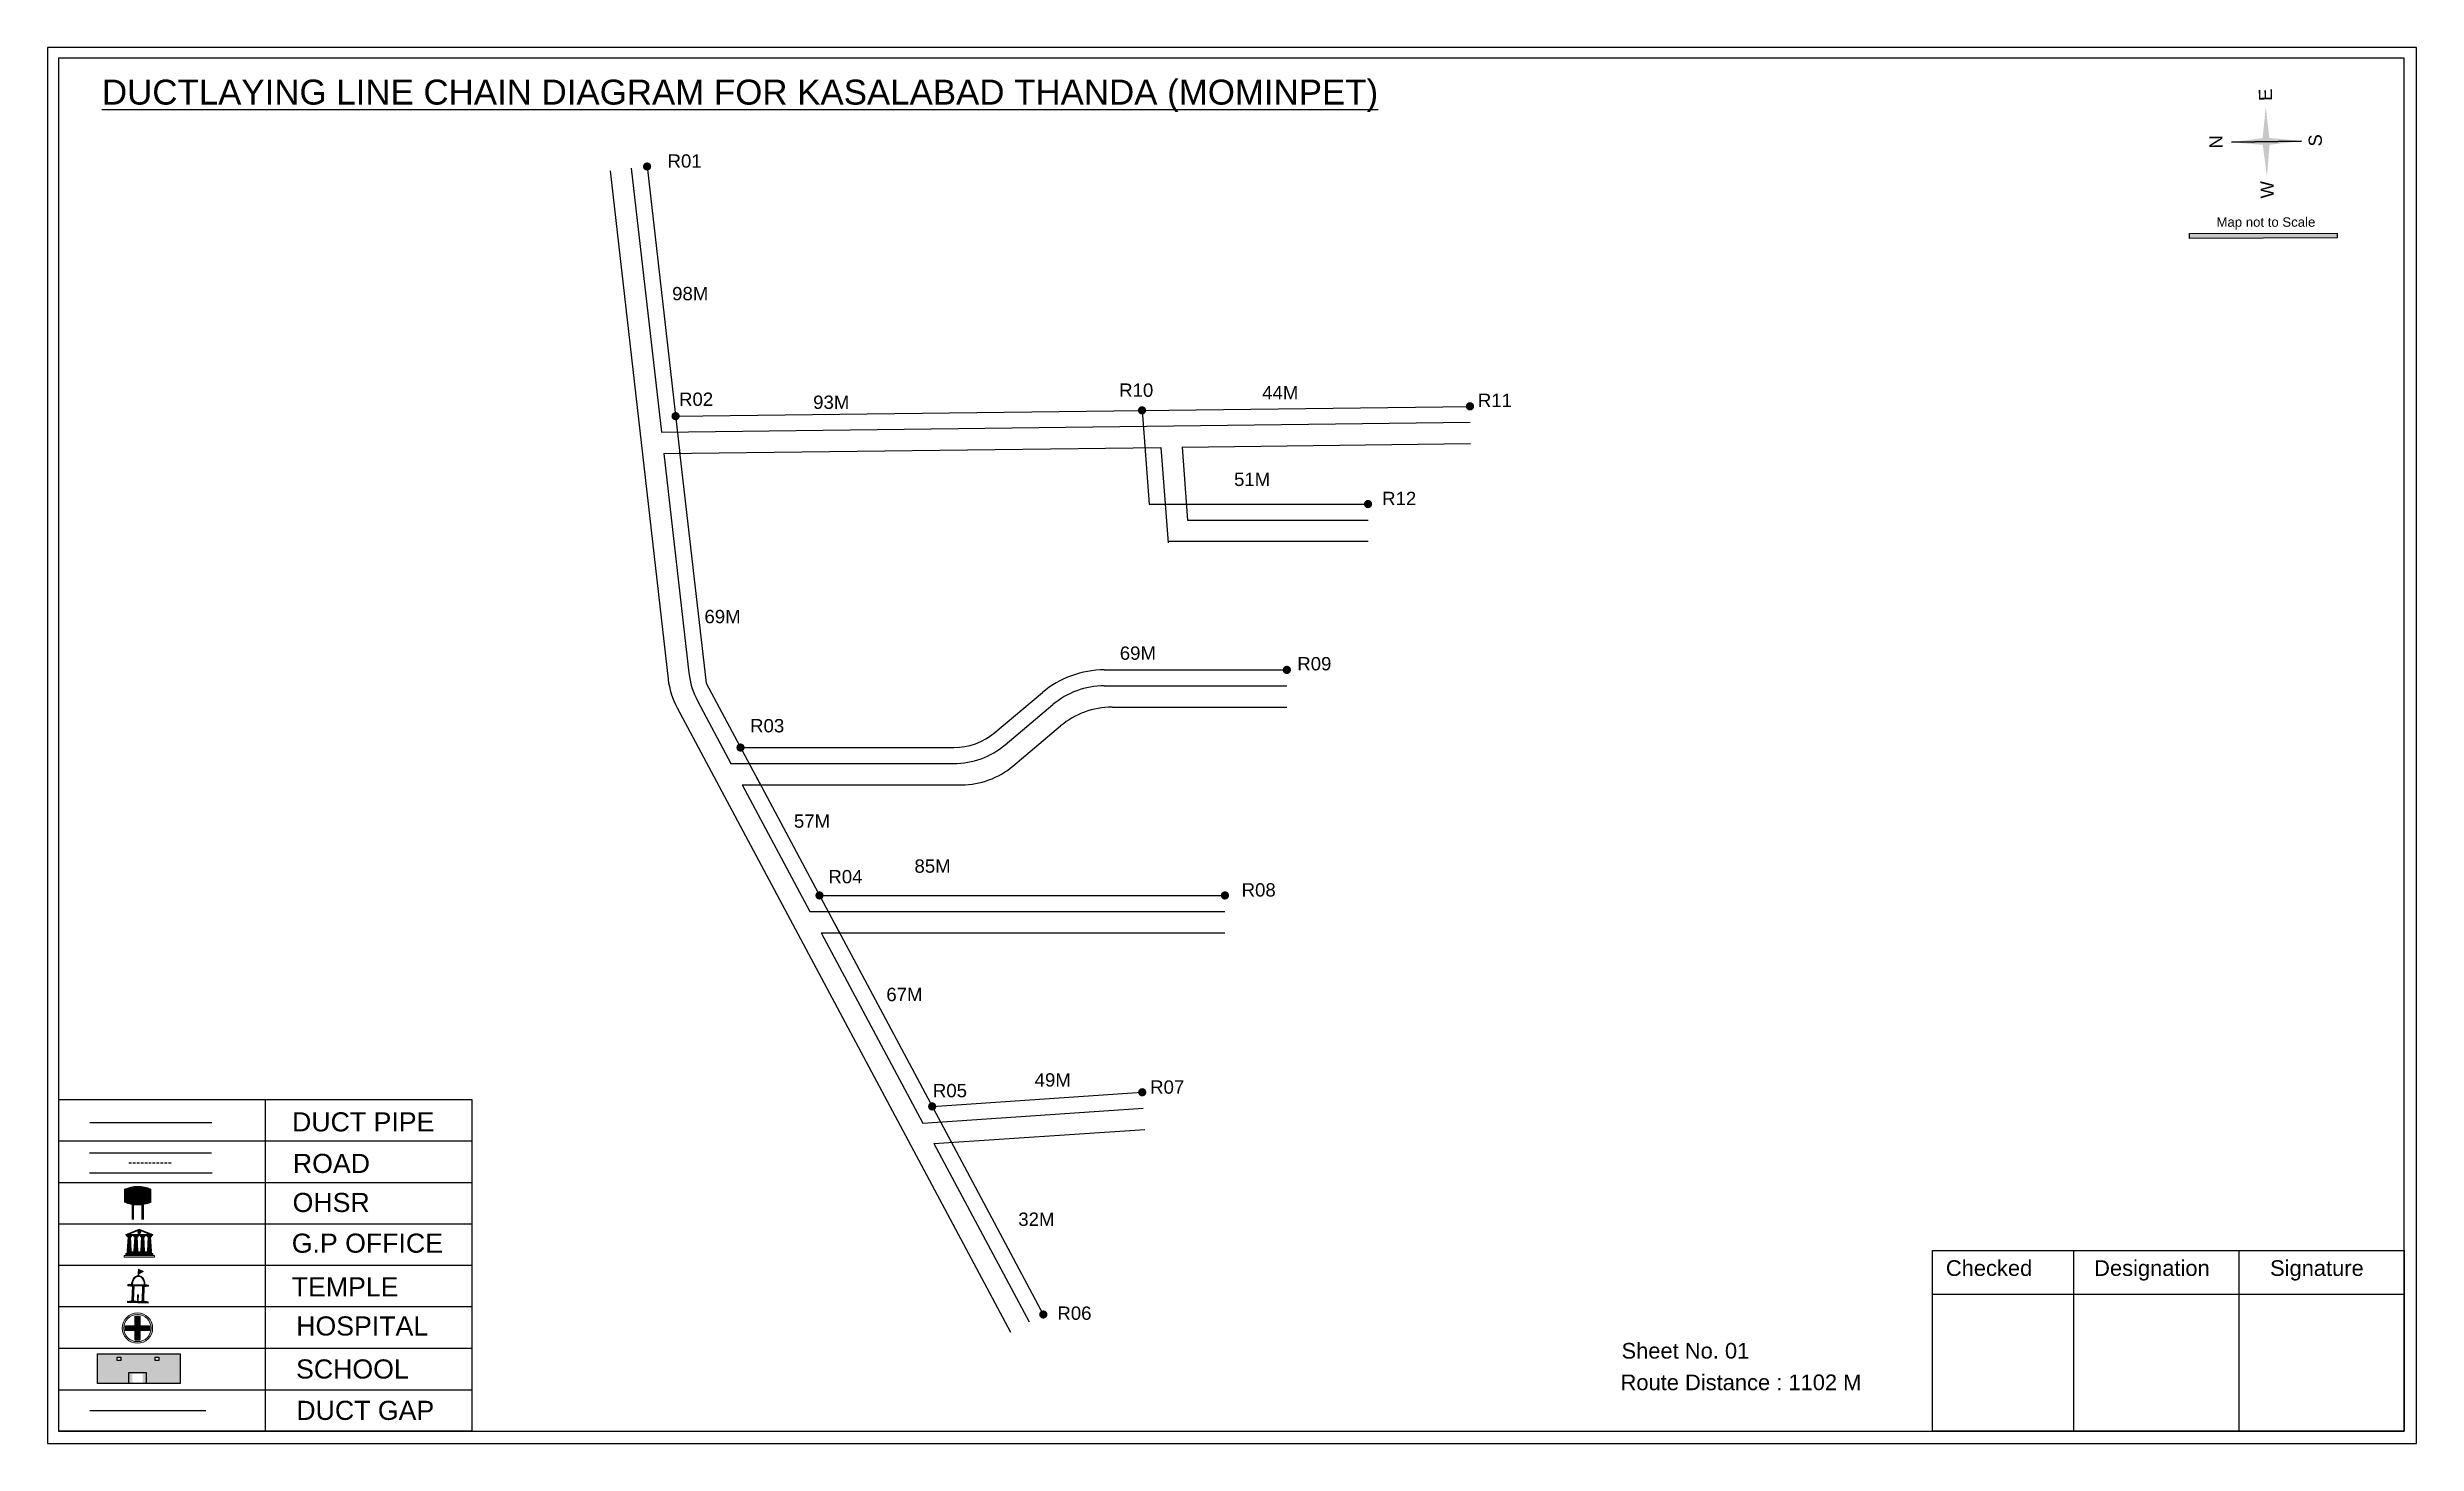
# Model space of a CAD drawing. Header units: inches. Extents: x -117 to 51867, y -12715 to 3423.
# Drawn here: x 47421 to 48311, y -9896 to -9372 of the extents above; entities that cross this region are included whole.
import ezdxf

# ---------------------------------------------------------------- set-up
doc = ezdxf.new("R2010")
doc.units = ezdxf.units.IN
doc.header["$MEASUREMENT"] = 0
doc.linetypes.add('DASHEDX2', pattern=[1.5, 1, -0.5])
for name, color, linetype in [('LANDMARK', 7, 'Continuous'), ('OHT', 7, 'Continuous'), ('pipe', 5, 'Continuous')]:
    doc.layers.add(name, color=color, linetype=linetype)
doc.styles.get("Standard").update_dxf_attribs({"font": 'arial.ttf'})

msp = doc.modelspace()

# ---------------------------------------------------------------- texts
at = {"color": 242, "true_color": 0xcd2027}
msp.add_text('%%UDUCTLAYING LINE CHAIN DIAGRAM FOR KASALABAD THANDA (MOMINPET)', height=9.375, dxfattribs=at).set_placement((47441.83, -9393.49))
for s, p in [('E', (48257.19, -9392.09)), ('N', (48238.6, -9409.94)), ('S', (48275.89, -9409.19)), ('W', (48257.83, -9428.69))]:
    msp.add_text(s, height=4.95, rotation=91.00631).set_placement(p)
for s, height, p in [('R01', 5, (47654.33, -9417.17)), ('Map not to Scale', 3.5424, (48236.28, -9439.38)), ('98M', 5, (47656.05, -9466.99)), ('R02', 5, (47658.64, -9506.67)), ('93M', 5, (47709.04, -9507.8)), ('R10', 5, (47824.01, -9503.25)), ('44M', 5, (47877.73, -9504.21)), ('R11', 5, (47958.78, -9507.08)), ('51M', 5, (47867.17, -9536.77)), ('R12', 5, (47922.81, -9543.95)), ('69M', 5, (47668.19, -9588.3)), ('69M', 5, (47824.24, -9602.05)), ('R09', 5, (47890.93, -9606.02)), ('R03', 5, (47685.35, -9629.31)), ('57M', 5, (47701.82, -9665.15)), ('R04', 5, (47714.75, -9686.02)), ('85M', 5, (47747.1, -9682.04)), ('R08', 5, (47870.02, -9690.99)), ('67M', 5, (47736.53, -9730.28)), ('R05', 5, (47754.02, -9766.39)), ('49M', 5, (47792.25, -9762.37)), ('R07', 5, (47835.65, -9765.05)), ('DUCT PIPE', 7.178, (47513.25, -9779.22)), ('ROAD ', 7.178, (47513.56, -9794.83)), ('OHSR', 7.178, (47513.46, -9809.5)), ('G.P OFFICE', 7.178, (47513.14, -9824.79)), ('32M', 5, (47786.11, -9814.71)), ('TEMPLE', 7.178, (47513.13, -9841.2)), ('Checked', 5.886, (48134.61, -9833.5)), ('Designation', 5.886, (48190.31, -9833.5)), ('Signature', 5.886, (48256.41, -9833.5)), ('R06', 5, (47800.79, -9849.99)), ('HOSPITAL', 7.178, (47514.81, -9855.89)), ('Sheet No. 01', 5.886, (48012.75, -9864.56)), ('SCHOOL', 7.178, (47514.75, -9872.05)), ('Route Distance : 1102 M', 5.886, (48012.38, -9876.43)), ('DUCT GAP', 7.178, (47514.86, -9887.6))]:
    msp.add_text(s, height=height).set_placement(p)

# ---------------------------------------------------------------- blocks, each defined once
blk = doc.blocks.new('OHT')
at = {"linetype": 'Continuous', "lineweight": 0, "true_color": 0x0ffffc}
blk.add_hatch(color=4, dxfattribs=at).paths.add_polyline_path([(0.012, 1), (0, 1, 0.101323), (-0.4, 0.916), (-0.4, 0.525, 0.194075), (0.399, 0.521), (0.399, 0.921, 0.097877)])
at = {"color": 4, "linetype": 'Continuous', "lineweight": 0, "true_color": 0x0ffffc, "flags": 128}
for points in [[(-0.4, 0.525), (-0.4, 0.916)], [(0.399, 0.521), (0.399, 0.921)]]:
    blk.add_lwpolyline(points, dxfattribs=at)
at = {"color": 4, "linetype": 'Continuous', "lineweight": 0, "true_color": 0x0ffffc, "const_width": 0.075, "flags": 128}
for points in [[(-0.15, 0), (-0.15, 0.475)], [(0.15, 0), (0.15, 0.473)]]:
    blk.add_lwpolyline(points, dxfattribs=at)
at = {"color": 4, "linetype": 'Continuous', "lineweight": 0, "true_color": 0x0ffffc}
for centre, radius, start, end in [((0.006, -0.019), 1.019, 67.31091, 113.47108), ((0.004, 1.513), 1.068, 247.76824, 291.70073)]:
    blk.add_arc(centre, radius, start, end, dxfattribs=at)
blk = doc.blocks.new('Government_Office')
at = {"linetype": 'Continuous', "lineweight": 0, "true_color": 0xff0000}
h = blk.add_hatch(color=1, dxfattribs=at)
h.paths.add_polyline_path([(0.44, 0.72), (0.45, 0.75), (0, 0.93), (-0.45, 0.75), (-0.44, 0.72)])
h.paths.add_polyline_path([(0.355, 0.75), (-0.355, 0.75), (0, 0.9)], flags=16)
h.paths.add_polyline_path([(0, 0.778, -1), (0, 0.872, -1)], flags=0)
h = blk.add_hatch(color=1, dxfattribs=at)
edge = h.paths.add_edge_path()
edge.add_arc((0, 0.825), 0.0467, 90, 270)
edge.add_arc((0, 0.825), 0.0467, 270, 450)
for points in [[(-0.5, 0.05), (0.5, 0.05), (0.5, 0), (-0.5, 0)], [(-0.45, 0.075), (-0.45, 0.12), (0.45, 0.12), (0.45, 0.075)], [(-0.4, 0.14), (-0.4, 0.18), (0.4, 0.18), (0.4, 0.14)]]:
    blk.add_hatch(color=1, dxfattribs=at).paths.add_polyline_path(points)
h = blk.add_hatch(color=1, dxfattribs=at)
edge = h.paths.add_edge_path()
edge.add_line((-0.27, 0.195), (-0.295, 0.675))
edge.add_line((-0.295, 0.675), (-0.29, 0.675))
edge.add_arc((-0.278, 0.688), 0.0176, 225.30401, 441.56588)
edge.add_line((-0.275, 0.705), (-0.395, 0.705))
edge.add_arc((-0.392, 0.688), 0.0176, 98.43412, 314.69599)
edge.add_line((-0.38, 0.675), (-0.375, 0.675))
edge.add_line((-0.375, 0.675), (-0.4, 0.195))
edge.add_line((-0.4, 0.195), (-0.27, 0.195))
h = blk.add_hatch(color=1, dxfattribs=at)
edge = h.paths.add_edge_path()
edge.add_line((-0.047, 0.195), (-0.072, 0.675))
edge.add_line((-0.072, 0.675), (-0.067, 0.675))
edge.add_arc((-0.054, 0.688), 0.0176, 225.30401, 441.56588)
edge.add_line((-0.052, 0.705), (-0.172, 0.705))
edge.add_arc((-0.169, 0.688), 0.0176, 98.43412, 314.69599)
edge.add_line((-0.157, 0.675), (-0.152, 0.675))
edge.add_line((-0.152, 0.675), (-0.177, 0.195))
edge.add_line((-0.177, 0.195), (-0.047, 0.195))
h = blk.add_hatch(color=1, dxfattribs=at)
edge = h.paths.add_edge_path()
edge.add_line((0.177, 0.195), (0.152, 0.675))
edge.add_line((0.152, 0.675), (0.157, 0.675))
edge.add_arc((0.169, 0.688), 0.0176, 225.30401, 441.56588)
edge.add_line((0.172, 0.705), (0.052, 0.705))
edge.add_arc((0.054, 0.688), 0.0176, 98.43412, 314.69599)
edge.add_line((0.067, 0.675), (0.072, 0.675))
edge.add_line((0.072, 0.675), (0.047, 0.195))
edge.add_line((0.047, 0.195), (0.177, 0.195))
h = blk.add_hatch(color=1, dxfattribs=at)
edge = h.paths.add_edge_path()
edge.add_line((0.4, 0.195), (0.375, 0.675))
edge.add_line((0.375, 0.675), (0.38, 0.675))
edge.add_arc((0.392, 0.688), 0.0176, 225.30401, 441.56588)
edge.add_line((0.395, 0.705), (0.275, 0.705))
edge.add_arc((0.278, 0.688), 0.0176, 98.43412, 314.69599)
edge.add_line((0.29, 0.675), (0.295, 0.675))
edge.add_line((0.295, 0.675), (0.27, 0.195))
edge.add_line((0.27, 0.195), (0.4, 0.195))
at = {"color": 1, "linetype": 'Continuous', "lineweight": 0, "true_color": 0xff0000, "flags": 128}
for points in [[(-0.45, 0.75), (-0.44, 0.72), (0.44, 0.72), (0.45, 0.75), (0, 0.93)], [(-0.355, 0.75), (0.355, 0.75), (0, 0.9)], [(-0.5, 0.05), (0.5, 0.05), (0.5, 0), (-0.5, 0)], [(-0.45, 0.075), (-0.45, 0.12), (0.45, 0.12), (0.45, 0.075)], [(-0.4, 0.14), (-0.4, 0.18), (0.4, 0.18), (0.4, 0.14)]]:
    blk.add_lwpolyline(points, close=True, dxfattribs=at)
for points in [[(0, 0.872, 1), (0, 0.778, 1)], [(-0.27, 0.195), (-0.295, 0.675), (-0.29, 0.675, 1.379694), (-0.275, 0.705), (-0.395, 0.705, 1.379694), (-0.38, 0.675), (-0.375, 0.675), (-0.4, 0.195)], [(-0.047, 0.195), (-0.072, 0.675), (-0.067, 0.675, 1.379694), (-0.052, 0.705), (-0.172, 0.705, 1.379694), (-0.157, 0.675), (-0.152, 0.675), (-0.177, 0.195)], [(0.177, 0.195), (0.152, 0.675), (0.157, 0.675, 1.379694), (0.172, 0.705), (0.052, 0.705, 1.379694), (0.067, 0.675), (0.072, 0.675), (0.047, 0.195)], [(0.4, 0.195), (0.375, 0.675), (0.38, 0.675, 1.379694), (0.395, 0.705), (0.275, 0.705, 1.379694), (0.29, 0.675), (0.295, 0.675), (0.27, 0.195)]]:
    blk.add_lwpolyline(points, format="xyb", close=True, dxfattribs=at)
blk = doc.blocks.new('Temple')
at = {"linetype": 'Continuous', "lineweight": 0, "true_color": 0xff0000}
h = blk.add_hatch(color=1, dxfattribs=at)
edge = h.paths.add_edge_path()
edge.add_line((0.175, 0.49), (0.225, 0.49))
edge.add_line((0.225, 0.49), (0.225, 0.497))
edge.add_line((0.225, 0.497), (0.307, 0.497))
edge.add_line((0.307, 0.497), (0.307, 0.533))
edge.add_line((0.307, 0.533), (0.257, 0.533))
edge.add_line((0.257, 0.533), (0.257, 0.54))
edge.add_line((0.257, 0.54), (0.2, 0.54))
edge.add_spline(control_points=[(0.2, 0.54), (0.2, 0.589), (0.19, 0.638), (0.142, 0.743), (0.092, 0.79), (0.027, 0.805), (0.02, 0.806), (0.012, 0.806)], knot_values=[4.712389, 4.712389, 4.712389, 4.712389, 5.278166, 5.278166, 6.117402, 6.117402, 6.223801, 6.223801, 6.223801, 6.223801], degree=3, periodic=0)
edge.add_line((0.012, 0.806), (0.012, 0.79))
edge.add_line((0.012, 0.79), (-0.012, 0.79))
edge.add_line((-0.012, 0.79), (-0.012, 0.806))
edge.add_spline(control_points=[(-0.012, 0.806), (-0.055, 0.802), (-0.096, 0.781), (-0.171, 0.699), (-0.197, 0.628), (-0.2, 0.55), (-0.2, 0.545), (-0.2, 0.54)], knot_values=[6.343965, 6.343965, 6.343965, 6.343965, 6.956638, 6.956638, 7.795874, 7.795874, 7.853982, 7.853982, 7.853982, 7.853982], degree=3, periodic=0)
edge.add_line((-0.2, 0.54), (-0.257, 0.54))
edge.add_line((-0.257, 0.54), (-0.257, 0.533))
edge.add_line((-0.257, 0.533), (-0.307, 0.533))
edge.add_line((-0.307, 0.533), (-0.307, 0.497))
edge.add_line((-0.307, 0.497), (-0.225, 0.497))
edge.add_line((-0.225, 0.497), (-0.225, 0.49))
edge.add_line((-0.225, 0.49), (-0.175, 0.49))
edge.add_line((-0.175, 0.49), (-0.175, 0.07))
edge.add_arc((-0.205, 0.07), 0.03, -90, 0, ccw=False)
edge.add_line((-0.205, 0.04), (-0.257, 0.04))
edge.add_line((-0.257, 0.04), (-0.257, 0.033))
edge.add_line((-0.257, 0.033), (-0.307, 0.033))
edge.add_line((-0.307, 0.033), (-0.307, 0))
edge.add_line((-0.307, 0), (0.307, 0))
edge.add_line((0.307, 0), (0.307, 0.033))
edge.add_line((0.307, 0.033), (0.257, 0.033))
edge.add_line((0.257, 0.033), (0.257, 0.04))
edge.add_line((0.257, 0.04), (0.205, 0.04))
edge.add_arc((0.205, 0.07), 0.03, 180, 270, ccw=False)
edge.add_line((0.175, 0.07), (0.175, 0.49))
h.paths.add_polyline_path([(0.125, 0.07, -0.414214), (0.095, 0.04), (0.05, 0.04), (0.05, 0.033), (-0.05, 0.033), (-0.05, 0.04), (-0.095, 0.04, -0.414214), (-0.125, 0.07), (-0.125, 0.497), (0.125, 0.497)], flags=16)
edge = h.paths.add_edge_path(flags=16)
edge.add_ellipse((0, 0.54), major_axis=(0, 0.242), ratio=0.722808, start_angle=270, end_angle=450, ccw=False)
edge.add_line((0.175, 0.54), (-0.175, 0.54))
h.paths.add_polyline_path([(0.012, 0.23), (0.012, 0.07), (-0.012, 0.07), (-0.012, 0.23)], flags=0)
h = blk.add_hatch(color=1, dxfattribs=at)
edge = h.paths.add_edge_path()
edge.add_line((0.012, 0.857), (0, 0.85))
edge.add_line((0, 0.85), (-0.003, 0.925))
edge.add_line((-0.003, 0.925), (-0.012, 0.925))
edge.add_line((-0.012, 0.925), (-0.012, 0.806))
edge.add_spline(control_points=[(-0.012, 0.806), (-0.004, 0.807), (0.004, 0.807), (0.012, 0.806)], knot_values=[6.223801, 6.223801, 6.223801, 6.223801, 6.343965, 6.343965, 6.343965, 6.343965], degree=3, periodic=0)
edge.add_line((0.012, 0.806), (0.012, 0.857))
h = blk.add_hatch(color=1, dxfattribs=at)
edge = h.paths.add_edge_path()
edge.add_line((0.012, 0.79), (0.012, 0.806))
edge.add_spline(control_points=[(0.012, 0.806), (0.004, 0.807), (-0.004, 0.807), (-0.012, 0.806)], knot_values=[6.223801, 6.223801, 6.223801, 6.223801, 6.343965, 6.343965, 6.343965, 6.343965], degree=3, periodic=0)
edge.add_line((-0.012, 0.806), (-0.012, 0.79))
edge.add_line((-0.012, 0.79), (0.012, 0.79))
at = {"linetype": 'Continuous', "lineweight": 0, "true_color": 0xe66000}
blk.add_hatch(color=32, dxfattribs=at).paths.add_polyline_path([(-0.006, 1), (0.147, 0.931), (0, 0.85)])
at = {"color": 1, "linetype": 'Continuous', "lineweight": 0, "true_color": 0xff0000, "flags": 128}
for points in [[(0.012, 0.925), (-0.012, 0.925), (-0.012, 0.79), (0.012, 0.79)], [(0.012, 0.23), (-0.012, 0.23), (-0.012, 0.07), (0.012, 0.07)]]:
    blk.add_lwpolyline(points, close=True, dxfattribs=at)
at = {"color": 32, "linetype": 'Continuous', "lineweight": 0, "true_color": 0xe66000, "flags": 128}
blk.add_lwpolyline([(-0.006, 1), (0.147, 0.931), (0, 0.85), (-0.006, 1)], dxfattribs=at)
at = {"color": 1, "linetype": 'Continuous', "lineweight": 0, "true_color": 0xff0000, "flags": 128}
blk.add_lwpolyline([(0.2, 0.54), (0.257, 0.54), (0.257, 0.533), (0.307, 0.533), (0.307, 0.497), (0.225, 0.497), (0.225, 0.49), (0.175, 0.49), (0.175, 0.07, 0.414214), (0.205, 0.04), (0.257, 0.04), (0.257, 0.033), (0.307, 0.033), (0.307, 0), (-0.307, 0), (-0.307, 0.033), (-0.257, 0.033), (-0.257, 0.04), (-0.205, 0.04, 0.414214), (-0.175, 0.07), (-0.175, 0.49), (-0.225, 0.49), (-0.225, 0.497), (-0.307, 0.497), (-0.307, 0.533), (-0.257, 0.533), (-0.257, 0.54), (-0.2, 0.54)], format="xyb", dxfattribs=at)
blk.add_lwpolyline([(-0.175, 0.54), (0.175, 0.54)], dxfattribs=at)
blk.add_lwpolyline([(0.125, 0.497), (0.125, 0.07, -0.414214), (0.095, 0.04), (0.05, 0.04), (0.05, 0.033), (-0.05, 0.033), (-0.05, 0.04), (-0.095, 0.04, -0.414214), (-0.125, 0.07), (-0.125, 0.497)], format="xyb", close=True, dxfattribs=at)
at = {"color": 1, "linetype": 'Continuous', "lineweight": 0, "true_color": 0xff0000}
blk.add_ellipse((0, 0.54), major_axis=(0, 0.242), ratio=0.722808, start_param=4.712389, end_param=7.853982, dxfattribs=at)
blk.add_open_spline([(0.2, 0.54), (0.2, 0.589), (0.19, 0.638), (0.142, 0.743), (0.092, 0.79), (-0.023, 0.816), (-0.085, 0.794), (-0.171, 0.699), (-0.197, 0.628), (-0.2, 0.55), (-0.2, 0.545), (-0.2, 0.54)], degree=3, knots=[4.712389, 4.712389, 4.712389, 4.712389, 5.278166, 5.278166, 6.117402, 6.117402, 6.956638, 6.956638, 7.795874, 7.795874, 7.853982, 7.853982, 7.853982, 7.853982], dxfattribs=at)
blk = doc.blocks.new('*U111')
at = {"color": 0, "linetype": 'DASHEDX2', "transparency": 16777216}
blk.add_line((-8.22, 0), (8.01, 0), dxfattribs=at)
blk = doc.blocks.new('Hospital')
at = {"linetype": 'Continuous', "lineweight": 0, "true_color": 0x000000}
h = blk.add_hatch(color=18, dxfattribs=at)
h.paths.add_polyline_path([(-0.5, 0, 1), (0.5, 0, 1)])
h.paths.add_polyline_path([(0.446, 0, -1), (-0.446, 0, -1)], flags=16)
at = {"linetype": 'Continuous', "true_color": 0xff0000}
blk.add_hatch(color=1, dxfattribs=at).paths.add_polyline_path([(-0.394, 0.08), (-0.08, 0.08), (-0.08, 0.394), (0.08, 0.394), (0.08, 0.08), (0.394, 0.08), (0.394, -0.08), (0.08, -0.08), (0.08, -0.394), (-0.08, -0.394), (-0.08, -0.08), (-0.394, -0.08)])
at = {"color": 1, "linetype": 'Continuous', "true_color": 0xff0000, "flags": 128}
blk.add_lwpolyline([(-0.394, 0.08), (-0.08, 0.08), (-0.08, 0.394), (0.08, 0.394), (0.08, 0.08), (0.394, 0.08), (0.394, -0.08), (0.08, -0.08), (0.08, -0.394), (-0.08, -0.394), (-0.08, -0.08), (-0.394, -0.08)], close=True, dxfattribs=at)
at = {"color": 18, "linetype": 'Continuous', "lineweight": 0, "true_color": 0x000000}
for radius in [0.5, 0.446]:
    blk.add_circle((0, 0), radius, dxfattribs=at)

# ---------------------------------------------------------------- hatches: boundary and pattern name
at = {"ltscale": 0.5}
h = msp.add_hatch(color=5, dxfattribs=at)
h.dxf.hatch_style = 1
h.paths.add_polyline_path([(47648.19, -9416.75, 1), (47645.07, -9416.75, 1)])
at = {"true_color": 0x0093dd}
h = msp.add_hatch(color=142, dxfattribs=at)
h.dxf.hatch_style = 1
h.paths.add_polyline_path([(48226.1, -9441.88), (48226.1, -9443.73), (48281.61, -9443.6), (48281.61, -9441.76)])
at = {"ltscale": 0.5}
h = msp.add_hatch(color=5, dxfattribs=at)
h.dxf.hatch_style = 1
h.paths.add_polyline_path([(47957.38, -9506.84, 1), (47954.26, -9506.84, 1)])
h = msp.add_hatch(color=5, dxfattribs=at)
h.dxf.hatch_style = 1
h.paths.add_polyline_path([(47658.91, -9510.52, 1), (47655.79, -9510.52, 1)])
h = msp.add_hatch(color=5, dxfattribs=at)
h.dxf.hatch_style = 1
h.paths.add_polyline_path([(47834.15, -9508.36, 1), (47831.04, -9508.36, 1)])
h = msp.add_hatch(color=5, dxfattribs=at)
h.dxf.hatch_style = 1
h.paths.add_polyline_path([(47919.07, -9543.55, 1), (47915.95, -9543.55, 1)])
h = msp.add_hatch(color=5, dxfattribs=at)
h.dxf.hatch_style = 1
h.paths.add_polyline_path([(47888.58, -9605.85, 1), (47885.46, -9605.85, 1)])
h = msp.add_hatch(color=5, dxfattribs=at)
h.dxf.hatch_style = 1
h.paths.add_polyline_path([(47683.31, -9635.02, 1), (47680.19, -9635.02, 1)])
h = msp.add_hatch(color=5, dxfattribs=at)
h.dxf.hatch_style = 1
h.paths.add_polyline_path([(47712.98, -9690.58, 1), (47709.86, -9690.58, 1)])
h = msp.add_hatch(color=5, dxfattribs=at)
h.dxf.hatch_style = 1
h.paths.add_polyline_path([(47865.3, -9690.58, 1), (47862.18, -9690.58, 1)])
h = msp.add_hatch(color=5, dxfattribs=at)
h.dxf.hatch_style = 1
h.paths.add_polyline_path([(47834.23, -9764.51, 1), (47831.12, -9764.51, 1)])
h = msp.add_hatch(color=5, dxfattribs=at)
h.dxf.hatch_style = 1
h.paths.add_polyline_path([(47755.32, -9769.84, 1), (47752.2, -9769.84, 1)])
h = msp.add_hatch(color=5, dxfattribs=at)
h.dxf.hatch_style = 1
h.paths.add_polyline_path([(47797.06, -9847.99, 1), (47793.95, -9847.99, 1)])
at = {"true_color": 0xc8c92d}
h = msp.add_hatch(color=52, dxfattribs=at)
h.dxf.hatch_style = 1
h.paths.add_polyline_path([(47446.29, -9862.81), (47440.12, -9862.81), (47440.12, -9873.9), (47446.29, -9873.9)])
h.paths.add_polyline_path([(47471.14, -9862.81), (47464.97, -9862.81), (47464.97, -9873.9), (47471.14, -9873.9)])
at = {"true_color": 0x293189}
h = msp.add_hatch(color=177, dxfattribs=at)
h.dxf.hatch_style = 1
h.paths.add_polyline_path([(47464.97, -9862.81), (47446.29, -9862.81), (47446.29, -9873.9), (47453.3, -9873.9), (47453.3, -9870.27), (47457.15, -9870.27), (47457.15, -9873.9), (47464.97, -9873.9)])
h.paths.add_polyline_path([(47448.96, -9865.29), (47447.58, -9865.29), (47447.58, -9864.02), (47448.96, -9864.02)], flags=16)
h.paths.add_polyline_path([(47461.83, -9865.29), (47461.83, -9864.02), (47463.21, -9864.02), (47463.21, -9865.29)], flags=16)

# ---------------------------------------------------------------- linework, layer by layer
for p, q in [((48268.17, -9407.18), (48241.87, -9407.64)), ((48241.87, -9407.64), (48268.17, -9407.18)), ((48268.17, -9407.18), (48241.87, -9407.64)), ((48255.04, -9407.41), (48268.17, -9407.18)), ((47640.67, -9417.43), (47652, -9516.59)), ((47632.72, -9418.34), (47654.55, -9609.36)), ((47652, -9516.59), (47955.9, -9512.84)), ((47643.96, -9516.69), (47643.96, -9516.69)), ((47652.92, -9524.58), (47839.66, -9522.27)), ((47839.66, -9522.27), (47842.36, -9558.15)), ((47847.67, -9522.18), (47956, -9520.84)), ((47847.67, -9522.18), (47849.73, -9549.55)), ((47652.92, -9524.58), (47662.33, -9606.94)), ((47849.73, -9549.55), (47917.51, -9549.55)), ((47842.31, -9557.55), (47917.51, -9557.55)), ((47818.4, -9611.85), (47854.29, -9611.85)), ((47854.29, -9611.85), (47887.02, -9611.85)), ((47657.9, -9620.09), (47783.16, -9854.58)), ((47665.67, -9617.66), (47678.15, -9641.02)), ((47781.17, -9633.97), (47799.08, -9618.9)), ((47821.32, -9619.85), (47854.29, -9619.85)), ((47854.29, -9619.85), (47887.02, -9619.85)), ((47784.09, -9641.97), (47802, -9626.9)), ((47678.15, -9641.02), (47761.85, -9641.02)), ((47682.42, -9649.02), (47764.77, -9649.02)), ((47682.42, -9649.02), (47707.82, -9696.58)), ((47698.75, -9696.58), (47698.75, -9696.58)), ((47707.82, -9696.58), (47863.74, -9696.58)), ((47712.1, -9704.58), (47863.74, -9704.58)), ((47712.1, -9704.58), (47750.29, -9776.08)), ((47425.44, -9767.38), (47425.44, -9890.59)), ((47503.21, -9767.38), (47503.21, -9891.8)), ((47750.29, -9776.08), (47833.08, -9770.5)), ((47741.54, -9776.67), (47741.54, -9776.67)), ((47754.43, -9783.82), (47833.62, -9778.48)), ((47580.97, -9782.93), (47425.44, -9782.93)), ((47437.1, -9787.23), (47482.98, -9787.23)), ((47754.43, -9783.82), (47790.21, -9850.81)), ((47580.97, -9798.49), (47425.44, -9798.49)), ((47437.1, -9794.75), (47483.22, -9794.75)), ((47580.97, -9814.04), (47425.44, -9814.04)), ((47580.97, -9829.59), (47425.44, -9829.59)), ((47580.97, -9845.14), (47425.44, -9845.14)), ((47425.44, -9860.7), (47580.97, -9860.7)), ((47425.44, -9876.25), (47580.97, -9876.25)), ((47425.44, -9890.59), (47425.44, -9891.8)), ((47425.44, -9890.83), (47425.44, -9891.79)), ((47580.97, -9891.8), (47425.44, -9891.8))]:
    msp.add_line(p, q)
at = {"color": 1}
msp.add_line((48241.87, -9407.64), (48255.03, -9407.41), dxfattribs=at)
at = {"color": 242, "true_color": 0xcd2027}
for p, q in [((48182.5, -9823.95), (48182.5, -9891.85)), ((48244.71, -9823.95), (48244.71, -9891.85)), ((48129.54, -9840.4), (48306.76, -9840.4))]:
    msp.add_line(p, q, dxfattribs=at)
for points in [[(47421.33, -9372), (47421.33, -9896.5), (48311.47, -9896.5), (48311.47, -9372)], [(47425.44, -9376.02), (47425.44, -9891.79), (48306.76, -9891.79), (48306.76, -9376.02)], [(47471.21, -9862.81), (47471.21, -9873.9), (47440.12, -9873.9), (47440.12, -9862.81)], [(47448.96, -9864.02), (47448.96, -9865.29), (47447.58, -9865.29), (47447.58, -9864.02)], [(47461.83, -9865.29), (47461.83, -9864.02), (47463.21, -9864.02), (47463.21, -9865.29)]]:
    msp.add_lwpolyline(points, close=True)
at = {"color": 142, "true_color": 0x0093dd}
msp.add_lwpolyline([(48281.61, -9443.6), (48226.1, -9443.73), (48226.1, -9441.88), (48281.61, -9441.76), (48281.61, -9443.6)], dxfattribs=at)
for points in [[(47580.97, -9891.8), (47580.97, -9767.38), (47425.44, -9767.38)], [(47451.97, -9873.9), (47451.97, -9869.8), (47458.49, -9869.8), (47458.49, -9873.9)]]:
    msp.add_lwpolyline(points)
at = {"color": 242, "true_color": 0xcd2027}
msp.add_lwpolyline([(48306.76, -9891.85), (48129.54, -9891.85), (48129.54, -9823.95), (48306.76, -9823.95)], close=True, dxfattribs=at)
for centre, start, end in [((47684.36, -9605.95), 186.51913, 208.10975), ((47692.13, -9603.53), 186.51913, 208.10975), ((47818.4, -9641.85), 90, 130.09388), ((47821.32, -9649.85), 90, 130.09388), ((47761.85, -9611.02), 270, 310.09388), ((47764.77, -9619.02), 270, 310.09388)]:
    msp.add_arc(centre, 30, start, end)
for points in [[(48256.31, -9407.37), (48253.5, -9407.42), (48254.79, -9394.26)], [(48256.31, -9407.37), (48253.5, -9407.42), (48254.79, -9394.26)], [(48256.32, -9407.37), (48253.5, -9407.42), (48255.25, -9420.56)], [(48256.32, -9407.37), (48253.5, -9407.42), (48255.25, -9420.56)], [(48255.05, -9408.7), (48255, -9405.89), (48268.17, -9407.18)], [(48255.05, -9408.7), (48255, -9405.89), (48268.17, -9407.18)]]:
    msp.add_solid(points)
at = {"color": 1}
msp.add_solid([(48255.05, -9408.71), (48255, -9405.89), (48241.87, -9407.64)], dxfattribs=at)
msp.add_solid([(48255.05, -9408.71), (48255, -9405.89), (48241.87, -9407.64)], dxfattribs=at)
at = {"layer": 'OHT', "color": 5}
msp.add_line((47437.27, -9775.84), (47483.15, -9775.84), dxfattribs=at)
at = {"layer": 'OHT', "color": 1}
msp.add_line((47437.27, -9884.03), (47480.86, -9884.03), dxfattribs=at)
at = {"layer": 'pipe'}
for p, q in [((47646.63, -9416.75), (47658.95, -9524.51)), ((47657.35, -9510.52), (47955.82, -9506.84)), ((47832.59, -9508.36), (47835.24, -9543.55)), ((47658.88, -9523.9), (47668.81, -9610.8)), ((47835.24, -9543.55), (47917.51, -9543.55)), ((47668.81, -9610.8), (47689.23, -9649.02)), ((47818.4, -9605.85), (47854.29, -9605.85)), ((47854.29, -9605.85), (47887.02, -9605.85)), ((47777.31, -9629.38), (47795.21, -9614.31)), ((47681.75, -9635.02), (47761.85, -9635.02)), ((47687.72, -9646.2), (47718.9, -9704.58)), ((47711.42, -9690.58), (47863.74, -9690.58)), ((47717.39, -9701.75), (47760.99, -9783.38)), ((47753.76, -9769.84), (47832.68, -9764.51)), ((47759.72, -9781), (47795.51, -9847.99))]:
    msp.add_line(p, q, dxfattribs=at)
for centre, radius, start, end in [((47818.4, -9641.85), 36, 90, 130.09388), ((47761.85, -9611.02), 24, 270, 310.09388)]:
    msp.add_arc(centre, radius, start, end, dxfattribs=at)

# ---------------------------------------------------------------- block references
at = {"linetype": 'DASHEDX2'}
msp.add_blockref('*U111', (47460.1, -9790.99), dxfattribs=at)
at = {"layer": 'LANDMARK'}
for name, p, xscale, yscale, zscale in [('Government_Office', (47455.86, -9826.45), 11.32114773247135, 11.32114773247135, 11.32114773247135), ('Hospital', (47455.17, -9853.11), 11.41772014427468, 11.41772014427468, 11.41772014427468)]:
    msp.add_blockref(name, p, dxfattribs=dict(at, xscale=xscale, yscale=yscale, zscale=zscale))
at = {"layer": 'LANDMARK', "xscale": 12.62452535729322, "yscale": 12.62452535729322, "zscale": 12.62452535729322, "rotation": 358.3713438591284}
msp.add_blockref('Temple', (47455.29, -9843.57), dxfattribs=at)
at = {"layer": 'OHT', "xscale": 12.45189723782068, "yscale": 12.45189723782068, "zscale": 12.45189723782068}
msp.add_blockref('OHT', (47455.27, -9812.35), dxfattribs=at)

msp.set_redraw_order([(e.dxf.handle, doc.entitydb.next_handle()) for e in msp.query("TEXT MTEXT ATTDEF DIMENSION ARC_DIMENSION")])  # texts and dimensions are drawn at this point

doc.saveas('drawing.dxf')
